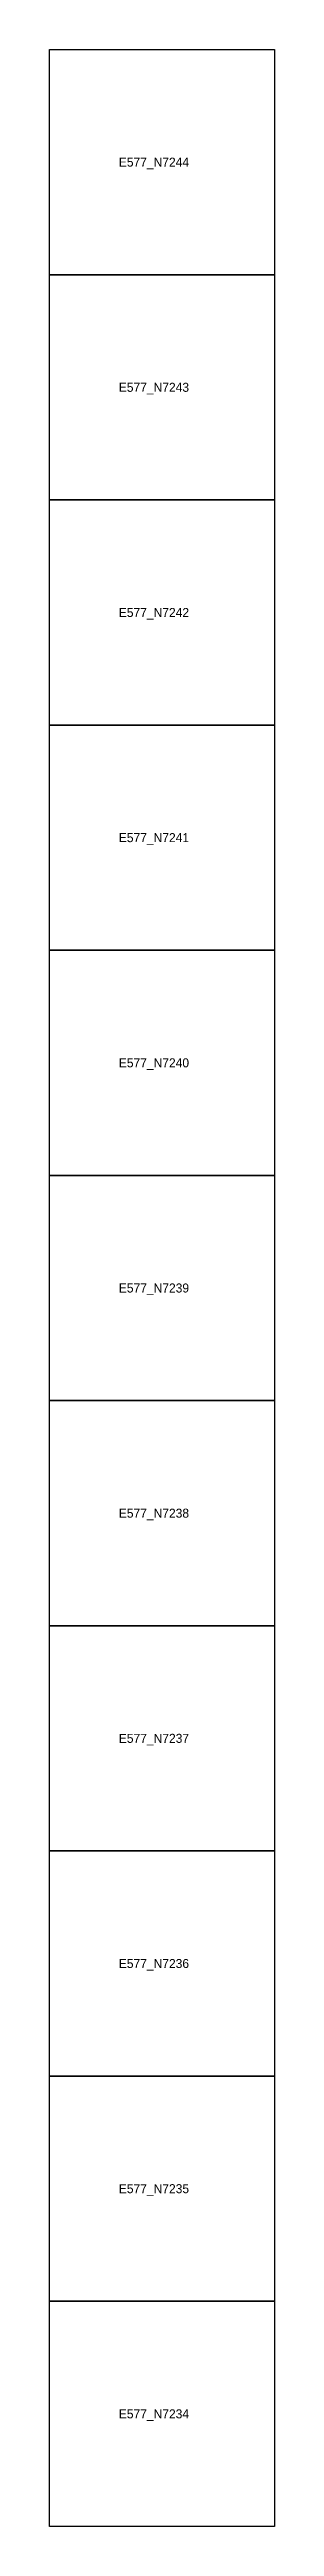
# Model space of a CAD drawing. Extents: x 546000 to 599000, y 7210000 to 7363000.
# Drawn here: x 577000 to 578000, y 7234000 to 7245000 of the extents above; entities that cross this region are included whole.
import ezdxf

# ---------------------------------------------------------------- set-up
doc = ezdxf.new("R2010")
doc.units = 0
doc.layers.add('FEATUREATTRIBS', color=7, linetype='Continuous')

msp = doc.modelspace()

# ---------------------------------------------------------------- texts
at = {"layer": 'FEATUREATTRIBS'}
for s, p in [('E577_N7244', (577308, 7244480)), ('E577_N7243', (577308, 7243480)), ('E577_N7242', (577308, 7242480)), ('E577_N7241', (577308, 7241480)), ('E577_N7240', (577308, 7240480)), ('E577_N7239', (577308, 7239480)), ('E577_N7238', (577308, 7238480)), ('E577_N7237', (577308, 7237480)), ('E577_N7236', (577308, 7236480)), ('E577_N7235', (577308, 7235480)), ('E577_N7234', (577308, 7234480))]:
    msp.add_text(s, height=40, dxfattribs=at).set_placement(p)

# ---------------------------------------------------------------- linework, layer by layer
at = {"layer": 'FEATUREATTRIBS'}
for points in [[(577000, 7244000), (577000, 7245000), (578000, 7245000), (578000, 7244000)], [(577000, 7243000), (577000, 7244000), (578000, 7244000), (578000, 7243000)], [(577000, 7242000), (577000, 7243000), (578000, 7243000), (578000, 7242000)], [(577000, 7241000), (577000, 7242000), (578000, 7242000), (578000, 7241000)], [(577000, 7240000), (577000, 7241000), (578000, 7241000), (578000, 7240000)], [(577000, 7239000), (577000, 7240000), (578000, 7240000), (578000, 7239000)], [(577000, 7238000), (577000, 7239000), (578000, 7239000), (578000, 7238000)], [(577000, 7237000), (577000, 7238000), (578000, 7238000), (578000, 7237000)], [(577000, 7236000), (577000, 7237000), (578000, 7237000), (578000, 7236000)], [(577000, 7235000), (577000, 7236000), (578000, 7236000), (578000, 7235000)], [(577000, 7234000), (577000, 7235000), (578000, 7235000), (578000, 7234000)]]:
    msp.add_lwpolyline(points, close=True, dxfattribs=at)

msp.set_redraw_order([(e.dxf.handle, doc.entitydb.next_handle()) for e in msp.query("TEXT MTEXT ATTDEF DIMENSION ARC_DIMENSION")])  # texts and dimensions are drawn at this point

doc.saveas('drawing.dxf')
